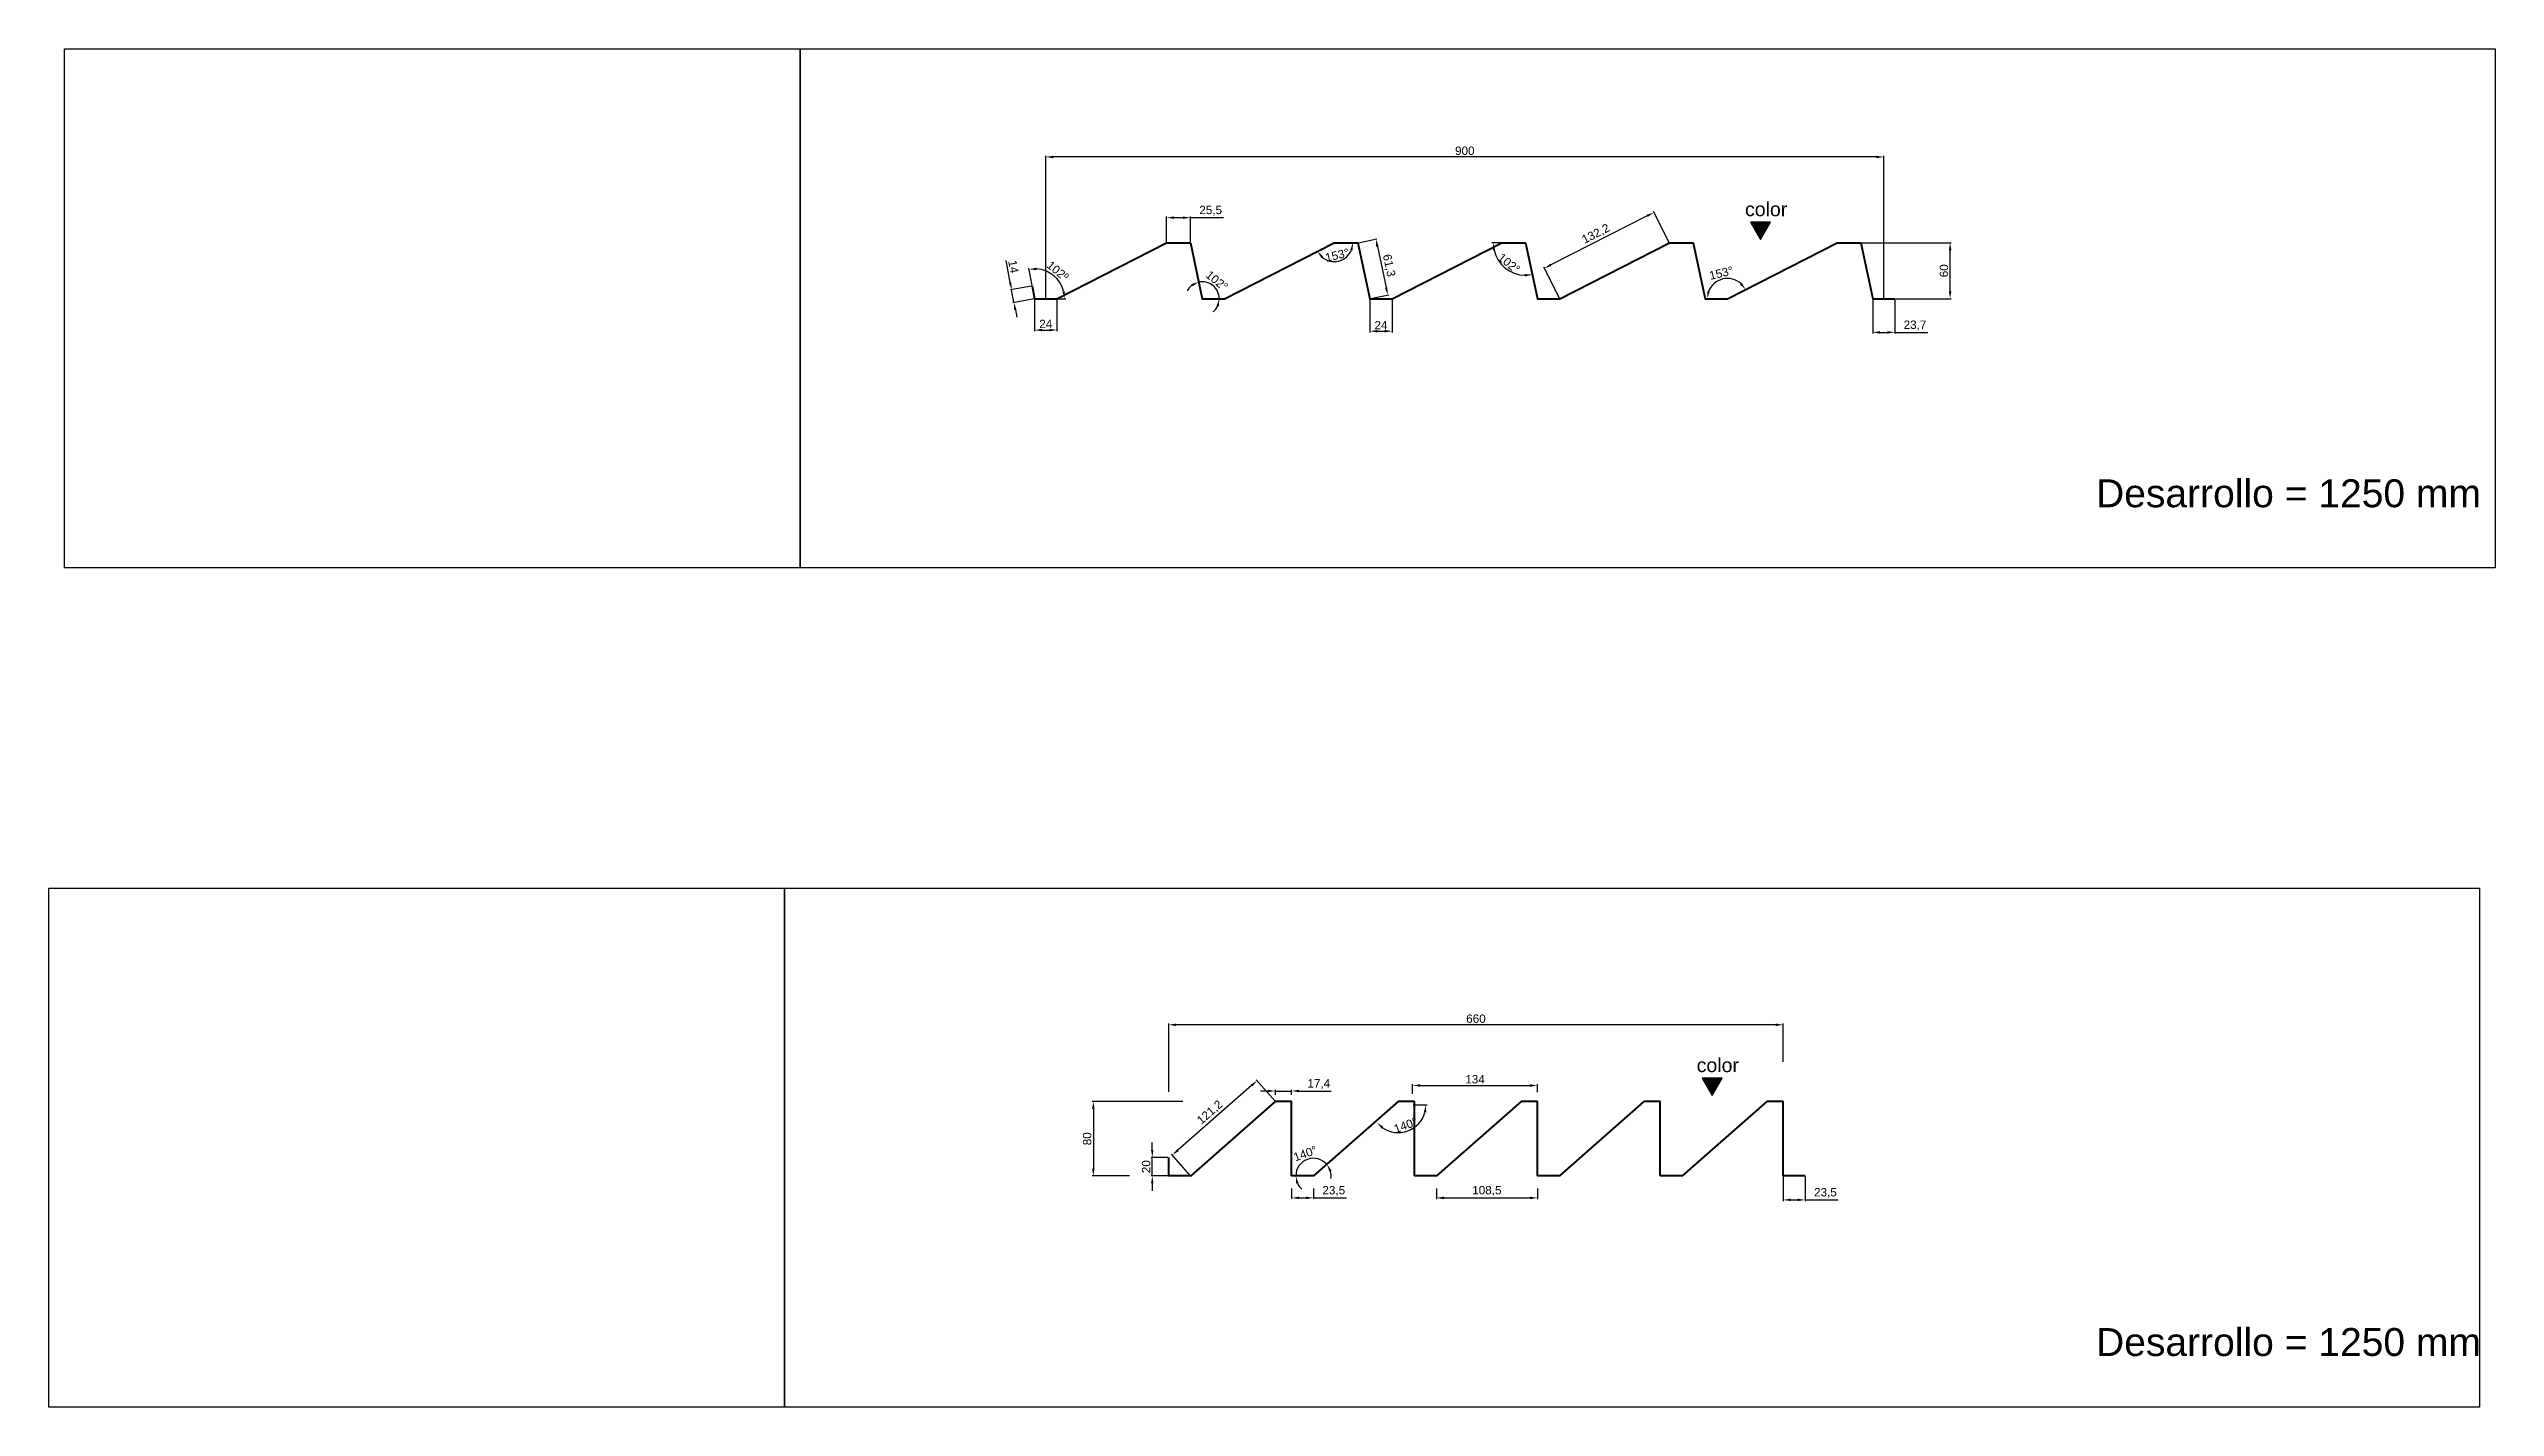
# Model space of a CAD drawing. Header units: millimetres. Extents: x 4334 to 41995838936, y 18500 to 30334.
# Drawn here: x 11764 to 14391, y 26162 to 27621 of the extents above; entities that cross this region are included whole.
import ezdxf

# ---------------------------------------------------------------- set-up
doc = ezdxf.new("R2010")
doc.units = ezdxf.units.MM
doc.layers.add('ANOTACIONES', color=7, linetype='Continuous', plot=False)
doc.layers.add('COTAS1', color=7, linetype='Continuous', lineweight=0)
doc.layers.add('FIBRA NEUTRA', color=1, linetype='Continuous', lineweight=40)
doc.layers.add('RECUADROS', color=253, linetype='Continuous')
doc.styles.get("Standard").update_dxf_attribs({"font": 'arial.ttf'})
doc.dimstyles.new('ISO-25', dxfattribs={"dimtxt": 9, "dimasz": 8, "dimexe": 1.25, "dimexo": 0.625, "dimgap": 2, "dimtad": 1, "dimdec": 1, "dimtxsty": 'Standard', "dimcen": 2.5, "dimadec": 0, "dimazin": 0, "dimtfac": 1, "dimtdec": 1, "dimtmove": 0, "dimatfit": 3, "dimfxl": 1, "dimarcsym": 0})

msp = doc.modelspace()

# ---------------------------------------------------------------- texts
at = {"layer": 'ANOTACIONES', "char_height": 30, "attachment_point": 1}
for insert in [(13962.74, 27158.95), (13962.74, 26247.13)]:
    msp.add_mtext_dynamic_manual_height_columns('Desarrollo = 1250 mm', width=6765.1618, gutter_width=150, heights=[0], dxfattribs=dict(at, insert=insert))

# ---------------------------------------------------------------- blocks, each defined once
blk = doc.blocks.new('*D23')
at = {"layer": 'COTAS1', "color": 0, "lineweight": -2, "transparency": 16777216}
for p, q in [((13073.4, 26501.8), (13065.4, 26501.8)), ((13081.4, 26497.8), (13081.4, 26503.1)), ((13081.4, 26501.8), (13098.8, 26501.8)), ((13098.8, 26497.8), (13098.8, 26503.1)), ((13106.8, 26501.8), (13141.3, 26501.8))]:
    blk.add_line(p, q, dxfattribs=at)
at = {"layer": 'COTAS1', "color": 0, "transparency": 16777216}
for points in [[(13073.4, 26503.2), (13073.4, 26500.5), (13081.4, 26501.8)], [(13106.8, 26503.2), (13106.8, 26500.5), (13098.8, 26501.8)]]:
    blk.add_solid(points, dxfattribs=at)
at = {"layer": 'Defpoints', "color": 0, "transparency": 16777216}
for p in [(13081.4, 26497.1), (13098.8, 26501.8), (13098.8, 26497.1)]:
    blk.add_point(p, dxfattribs=at)
at = {"layer": 'COTAS1', "color": 0, "transparency": 16777216, "insert": (13128, 26509.2), "char_height": 9, "attachment_point": 5}
blk.add_mtext('17,4', dxfattribs=at)
blk = doc.blocks.new('*D24')
at = {"layer": 'COTAS1', "color": 0, "lineweight": -2, "transparency": 16777216}
for p, q in [((13098.8, 26397.2), (13098.8, 26385.8)), ((13106.8, 26387), (13114.3, 26387)), ((13122.3, 26397.2), (13122.3, 26385.8)), ((13122.3, 26387), (13157.9, 26387))]:
    blk.add_line(p, q, dxfattribs=at)
at = {"layer": 'COTAS1', "color": 0, "transparency": 16777216}
for points in [[(13106.8, 26388.3), (13106.8, 26385.7), (13098.8, 26387)], [(13114.3, 26388.3), (13114.3, 26385.7), (13122.3, 26387)]]:
    blk.add_solid(points, dxfattribs=at)
at = {"layer": 'Defpoints', "color": 0, "transparency": 16777216}
for p in [(13098.8, 26397.8), (13122.3, 26397.8), (13122.3, 26387)]:
    blk.add_point(p, dxfattribs=at)
at = {"layer": 'COTAS1', "color": 0, "transparency": 16777216, "insert": (13144.1, 26394.4), "char_height": 9, "attachment_point": 5}
blk.add_mtext('23,5', dxfattribs=at)
blk = doc.blocks.new('*D25')
at = {"layer": 'COTAS1', "color": 0, "lineweight": -2, "transparency": 16777216}
for p, q in [((13055.7, 26507.6), (12976.6, 26438.2)), ((13081, 26491), (13060.9, 26513.9)), ((12989.9, 26411), (12969.8, 26433.8))]:
    blk.add_line(p, q, dxfattribs=at)
at = {"layer": 'COTAS1', "color": 0, "transparency": 16777216}
for points in [[(13054.8, 26508.6), (13056.6, 26506.6), (13061.7, 26512.9)], [(12975.8, 26439.2), (12977.5, 26437.2), (12970.6, 26432.9)]]:
    blk.add_solid(points, dxfattribs=at)
at = {"layer": 'Defpoints', "color": 0, "transparency": 16777216}
for p in [(13081.4, 26490.5), (12970.6, 26432.9), (12990.3, 26410.5)]:
    blk.add_point(p, dxfattribs=at)
at = {"layer": 'COTAS1', "color": 0, "transparency": 16777216, "insert": (13011.3, 26478.5), "char_height": 9, "attachment_point": 5, "rotation": 41.3036}
blk.add_mtext('121,2', dxfattribs=at)
blk = doc.blocks.new('*D26')
at = {"layer": 'COTAS1', "color": 0, "lineweight": -2, "transparency": 16777216}
blk.add_line((13229.4, 26486.8), (13244.4, 26486.8), dxfattribs=at)
blk.add_arc((13213.4, 26486.8), 29.7, 235.3999, 344.5412, dxfattribs=at)
at = {"layer": 'COTAS1', "color": 0, "transparency": 16777216}
for points in [[(13240.7, 26479), (13243.4, 26478.7), (13243.1, 26486.8)], [(13195.6, 26461.3), (13197.4, 26463.3), (13190.6, 26467.7)]]:
    blk.add_solid(points, dxfattribs=at)
at = {"layer": 'Defpoints', "color": 0, "transparency": 16777216}
for p in [(13213.4, 26486.8), (13213.4, 26486.8), (13228.8, 26486.8), (13211.6, 26457.1), (13122.3, 26410.5)]:
    blk.add_point(p, dxfattribs=at)
at = {"layer": 'COTAS1', "color": 0, "transparency": 16777216, "insert": (13221.3, 26465), "char_height": 9, "attachment_point": 5, "rotation": 19.9706}
blk.add_mtext('140°', dxfattribs=at)
blk = doc.blocks.new('*D27')
at = {"layer": 'COTAS1', "color": 0, "lineweight": -2, "transparency": 16777216}
for start, end in [(39.9411, 180), (204.2728, 228.5456), (351.3956, 15.6683)]:
    blk.add_arc((13122.3, 26410.5), 19, start, end, dxfattribs=at)
at = {"layer": 'COTAS1', "color": 0, "transparency": 16777216}
for points in [[(13103.6, 26402.4), (13106.2, 26403), (13103.3, 26410.5)], [(13139.4, 26415), (13141.8, 26416.3), (13136.9, 26422.7)]]:
    blk.add_solid(points, dxfattribs=at)
at = {"layer": 'Defpoints', "color": 0, "transparency": 16777216}
for p in [(13213.4, 26486.8), (13123.4, 26429.5), (13098.8, 26410.5), (13122.3, 26410.5), (13122.3, 26410.5)]:
    blk.add_point(p, dxfattribs=at)
at = {"layer": 'COTAS1', "color": 0, "transparency": 16777216, "insert": (13113.5, 26434.6), "char_height": 9, "attachment_point": 5, "rotation": 19.9706}
blk.add_mtext('140°', dxfattribs=at)
blk = doc.blocks.new('*D28')
at = {"layer": 'COTAS1', "color": 0, "lineweight": -2, "transparency": 16777216}
for p, q in [((13228.8, 26498.8), (13228.8, 26509)), ((13236.8, 26507.8), (13354.8, 26507.8)), ((13362.8, 26500.7), (13362.8, 26509))]:
    blk.add_line(p, q, dxfattribs=at)
at = {"layer": 'COTAS1', "color": 0, "transparency": 16777216}
for points in [[(13236.8, 26509.1), (13236.8, 26506.4), (13228.8, 26507.8)], [(13354.8, 26509.1), (13354.8, 26506.4), (13362.8, 26507.8)]]:
    blk.add_solid(points, dxfattribs=at)
at = {"layer": 'Defpoints', "color": 0, "transparency": 16777216}
for p in [(13362.8, 26507.8), (13228.8, 26498.2), (13362.8, 26500.1)]:
    blk.add_point(p, dxfattribs=at)
at = {"layer": 'COTAS1', "color": 0, "transparency": 16777216, "insert": (13295.8, 26514.4), "char_height": 9, "attachment_point": 5}
blk.add_mtext('134', dxfattribs=at)
blk = doc.blocks.new('*D29')
at = {"layer": 'COTAS1', "color": 0, "lineweight": -2, "transparency": 16777216}
for p, q in [((13626.8, 26409.9), (13626.8, 26383.6)), ((13650.3, 26409.9), (13650.3, 26383.6)), ((13634.8, 26384.8), (13642.3, 26384.8)), ((13650.3, 26384.8), (13685.9, 26384.8))]:
    blk.add_line(p, q, dxfattribs=at)
at = {"layer": 'COTAS1', "color": 0, "transparency": 16777216}
for points in [[(13634.8, 26386.2), (13634.8, 26383.5), (13626.8, 26384.8)], [(13642.3, 26386.2), (13642.3, 26383.5), (13650.3, 26384.8)]]:
    blk.add_solid(points, dxfattribs=at)
at = {"layer": 'Defpoints', "color": 0, "transparency": 16777216}
for p in [(13626.8, 26410.5), (13650.3, 26410.5), (13650.3, 26384.8)]:
    blk.add_point(p, dxfattribs=at)
at = {"layer": 'COTAS1', "color": 0, "transparency": 16777216, "insert": (13672.1, 26392.2), "char_height": 9, "attachment_point": 5}
blk.add_mtext('23,5', dxfattribs=at)
blk = doc.blocks.new('*D30')
at = {"layer": 'COTAS1', "color": 0, "lineweight": -2, "transparency": 16777216}
for p, q in [((13254.3, 26397.2), (13254.3, 26385.7)), ((13262.3, 26387), (13354.8, 26387)), ((13362.8, 26397.2), (13362.8, 26385.7))]:
    blk.add_line(p, q, dxfattribs=at)
at = {"layer": 'COTAS1', "color": 0, "transparency": 16777216}
for points in [[(13262.3, 26388.3), (13262.3, 26385.6), (13254.3, 26387)], [(13354.8, 26388.3), (13354.8, 26385.6), (13362.8, 26387)]]:
    blk.add_solid(points, dxfattribs=at)
at = {"layer": 'Defpoints', "color": 0, "transparency": 16777216}
for p in [(13254.3, 26397.8), (13362.8, 26397.8), (13362.8, 26387)]:
    blk.add_point(p, dxfattribs=at)
at = {"layer": 'COTAS1', "color": 0, "transparency": 16777216, "insert": (13308.5, 26394.4), "char_height": 9, "attachment_point": 5}
blk.add_mtext('108,5', dxfattribs=at)
blk = doc.blocks.new('*D31')
at = {"layer": 'COTAS1', "color": 0, "lineweight": -2, "transparency": 16777216}
for p, q in [((12966.8, 26500.8), (12966.8, 26574.2)), ((13618.8, 26572.9), (12974.8, 26572.9)), ((13626.8, 26533.3), (13626.8, 26574.2))]:
    blk.add_line(p, q, dxfattribs=at)
at = {"layer": 'COTAS1', "color": 0, "transparency": 16777216}
for points in [[(12974.8, 26574.3), (12974.8, 26571.6), (12966.8, 26572.9)], [(13618.8, 26574.3), (13618.8, 26571.6), (13626.8, 26572.9)]]:
    blk.add_solid(points, dxfattribs=at)
at = {"layer": 'Defpoints', "color": 0, "transparency": 16777216}
for p in [(12966.8, 26572.9), (13626.8, 26532.7), (12966.8, 26500.2)]:
    blk.add_point(p, dxfattribs=at)
at = {"layer": 'COTAS1', "color": 0, "transparency": 16777216, "insert": (13296.8, 26579.5), "char_height": 9, "attachment_point": 5}
blk.add_mtext('660', dxfattribs=at)
blk = doc.blocks.new('*D32')
at = {"layer": 'COTAS1', "color": 0, "lineweight": -2, "transparency": 16777216}
for p, q in [((12966.2, 26430.5), (12947.9, 26430.5)), ((12949.2, 26438.5), (12949.2, 26446.5)), ((12949.2, 26410.5), (12949.2, 26430.5)), ((12966.2, 26410.5), (12947.9, 26410.5)), ((12949.2, 26402.5), (12949.2, 26394.5))]:
    blk.add_line(p, q, dxfattribs=at)
at = {"layer": 'COTAS1', "color": 0, "transparency": 16777216}
for points in [[(12947.8, 26438.5), (12950.5, 26438.5), (12949.2, 26430.5)], [(12947.8, 26402.5), (12950.5, 26402.5), (12949.2, 26410.5)]]:
    blk.add_solid(points, dxfattribs=at)
at = {"layer": 'Defpoints', "color": 0, "transparency": 16777216}
for p in [(12949.2, 26430.5), (12966.8, 26430.5), (12966.8, 26410.5)]:
    blk.add_point(p, dxfattribs=at)
at = {"layer": 'COTAS1', "color": 0, "transparency": 16777216, "insert": (12942.6, 26420.5), "char_height": 9, "attachment_point": 5, "rotation": 90}
blk.add_mtext('20', dxfattribs=at)
blk = doc.blocks.new('*D33')
at = {"layer": 'COTAS1', "color": 0, "lineweight": -2, "transparency": 16777216}
for p, q in [((12982.1, 26490.5), (12884.6, 26490.5)), ((12885.9, 26482.5), (12885.9, 26418.5)), ((12924.8, 26410.5), (12884.6, 26410.5))]:
    blk.add_line(p, q, dxfattribs=at)
at = {"layer": 'COTAS1', "color": 0, "transparency": 16777216}
for points in [[(12884.5, 26482.5), (12887.2, 26482.5), (12885.9, 26490.5)], [(12884.5, 26418.5), (12887.2, 26418.5), (12885.9, 26410.5)]]:
    blk.add_solid(points, dxfattribs=at)
at = {"layer": 'Defpoints', "color": 0, "transparency": 16777216}
for p in [(12982.7, 26490.5), (12885.9, 26410.5), (12925.4, 26410.5)]:
    blk.add_point(p, dxfattribs=at)
at = {"layer": 'COTAS1', "color": 0, "transparency": 16777216, "insert": (12879.3, 26450.5), "char_height": 9, "attachment_point": 5, "rotation": 90}
blk.add_mtext('80', dxfattribs=at)
blk = doc.blocks.new('Color superior')
at = {"layer": 'ANOTACIONES'}
h = blk.add_hatch(color=256, dxfattribs=at)
h.dxf.hatch_style = 1
h.paths.add_polyline_path([(10.7, 18.6), (-10.7, 18.6), (0, 0)])
blk.add_lwpolyline([(0, 0), (10.7, 18.6), (-10.7, 18.6)], close=True, dxfattribs=at)
at = {"layer": 'ANOTACIONES', "insert": (-16.7, 40.1), "char_height": 15, "attachment_point": 1}
blk.add_mtext_dynamic_manual_height_columns('color', width=249.804, gutter_width=75, heights=[0], dxfattribs=at)
blk = doc.blocks.new('*D745')
at = {"layer": 'COTAS1', "color": 0, "lineweight": -2, "transparency": 16777216}
for p, q in [((12964.6, 27413.6), (12964.6, 27441.3)), ((12972.6, 27440.1), (12982.1, 27440.1)), ((12990.1, 27413.6), (12990.1, 27441.3)), ((12990.1, 27440.1), (13025.7, 27440.1))]:
    blk.add_line(p, q, dxfattribs=at)
at = {"layer": 'COTAS1', "color": 0, "transparency": 16777216}
for points in [[(12972.6, 27441.4), (12972.6, 27438.7), (12964.6, 27440.1)], [(12982.1, 27441.4), (12982.1, 27438.7), (12990.1, 27440.1)]]:
    blk.add_solid(points, dxfattribs=at)
at = {"layer": 'Defpoints', "color": 0, "transparency": 16777216}
for p in [(12990.1, 27440.1), (12964.6, 27413), (12990.1, 27413)]:
    blk.add_point(p, dxfattribs=at)
at = {"layer": 'COTAS1', "color": 0, "transparency": 16777216, "insert": (13011.9, 27447.5), "char_height": 9, "attachment_point": 5}
blk.add_mtext('25,5', dxfattribs=at)
blk = doc.blocks.new('*D746')
at = {"layer": 'COTAS1', "color": 0, "lineweight": -2, "transparency": 16777216}
for p, q in [((12822.8, 27352.3), (12822.8, 27318.1)), ((12846.8, 27352.3), (12846.8, 27318.1)), ((12830.8, 27319.3), (12838.8, 27319.3))]:
    blk.add_line(p, q, dxfattribs=at)
at = {"layer": 'COTAS1', "color": 0, "transparency": 16777216}
for points in [[(12830.8, 27320.7), (12830.8, 27318), (12822.8, 27319.3)], [(12838.8, 27320.7), (12838.8, 27318), (12846.8, 27319.3)]]:
    blk.add_solid(points, dxfattribs=at)
at = {"layer": 'Defpoints', "color": 0, "transparency": 16777216}
for p in [(12822.8, 27353), (12846.8, 27353), (12846.8, 27319.3)]:
    blk.add_point(p, dxfattribs=at)
at = {"layer": 'COTAS1', "color": 0, "transparency": 16777216, "insert": (12834.8, 27325.9), "char_height": 9, "attachment_point": 5}
blk.add_mtext('24', dxfattribs=at)
blk = doc.blocks.new('*D747')
at = {"layer": 'COTAS1', "color": 0, "lineweight": -2, "transparency": 16777216}
for p, q in [((13182.8, 27352.3), (13182.8, 27316.8)), ((13206.8, 27352.3), (13206.8, 27316.8)), ((13190.8, 27318.1), (13198.8, 27318.1))]:
    blk.add_line(p, q, dxfattribs=at)
at = {"layer": 'COTAS1', "color": 0, "transparency": 16777216}
for points in [[(13190.8, 27319.4), (13190.8, 27316.8), (13182.8, 27318.1)], [(13198.8, 27319.4), (13198.8, 27316.8), (13206.8, 27318.1)]]:
    blk.add_solid(points, dxfattribs=at)
at = {"layer": 'Defpoints', "color": 0, "transparency": 16777216}
for p in [(13182.8, 27353), (13206.8, 27353), (13206.8, 27318.1)]:
    blk.add_point(p, dxfattribs=at)
at = {"layer": 'COTAS1', "color": 0, "transparency": 16777216, "insert": (13194.8, 27324.6), "char_height": 9, "attachment_point": 5}
blk.add_mtext('24', dxfattribs=at)
blk = doc.blocks.new('*D748')
at = {"layer": 'COTAS1', "color": 0, "lineweight": -2, "transparency": 16777216}
for p, q in [((13722.9, 27352.3), (13722.9, 27315.6)), ((13746.6, 27352.3), (13746.6, 27315.6)), ((13730.9, 27316.8), (13738.6, 27316.8)), ((13746.6, 27316.8), (13782.1, 27316.8))]:
    blk.add_line(p, q, dxfattribs=at)
at = {"layer": 'COTAS1', "color": 0, "transparency": 16777216}
for points in [[(13730.9, 27318.2), (13730.9, 27315.5), (13722.9, 27316.8)], [(13738.6, 27318.2), (13738.6, 27315.5), (13746.6, 27316.8)]]:
    blk.add_solid(points, dxfattribs=at)
at = {"layer": 'Defpoints', "color": 0, "transparency": 16777216}
for p in [(13722.9, 27353), (13746.6, 27353), (13746.6, 27316.8)]:
    blk.add_point(p, dxfattribs=at)
at = {"layer": 'COTAS1', "color": 0, "transparency": 16777216, "insert": (13768.3, 27324.2), "char_height": 9, "attachment_point": 5}
blk.add_mtext('23,7', dxfattribs=at)
blk = doc.blocks.new('*D749')
at = {"layer": 'COTAS1', "color": 0, "lineweight": -2, "transparency": 16777216}
for p, q in [((13480.8, 27442), (13377.3, 27389.3)), ((13504.3, 27413.5), (13487.4, 27446.8)), ((13386.6, 27353.5), (13369.6, 27386.8))]:
    blk.add_line(p, q, dxfattribs=at)
at = {"layer": 'COTAS1', "color": 0, "transparency": 16777216}
for points in [[(13480.2, 27443.2), (13481.4, 27440.9), (13487.9, 27445.7)], [(13376.7, 27390.5), (13377.9, 27388.1), (13370.2, 27385.7)]]:
    blk.add_solid(points, dxfattribs=at)
at = {"layer": 'Defpoints', "color": 0, "transparency": 16777216}
for p in [(13504.6, 27413), (13370.2, 27385.7), (13386.8, 27353)]:
    blk.add_point(p, dxfattribs=at)
at = {"layer": 'COTAS1', "color": 0, "transparency": 16777216, "insert": (13425.7, 27422.3), "char_height": 9, "attachment_point": 5, "rotation": 27}
blk.add_mtext('132,2', dxfattribs=at)
blk = doc.blocks.new('*D750')
at = {"layer": 'COTAS1', "color": 0, "lineweight": -2, "transparency": 16777216}
for p, q in [((13170.7, 27413.1), (13190.5, 27417.3)), ((13190.9, 27409.2), (13200.4, 27364.9)), ((13183.4, 27353.1), (13203.3, 27357.3))]:
    blk.add_line(p, q, dxfattribs=at)
at = {"layer": 'COTAS1', "color": 0, "transparency": 16777216}
for points in [[(13192.2, 27409.5), (13189.6, 27408.9), (13189.3, 27417)], [(13201.7, 27365.1), (13199.1, 27364.6), (13202, 27357)]]:
    blk.add_solid(points, dxfattribs=at)
at = {"layer": 'Defpoints', "color": 0, "transparency": 16777216}
for p in [(13170.1, 27413), (13182.8, 27353), (13202, 27357)]:
    blk.add_point(p, dxfattribs=at)
at = {"layer": 'COTAS1', "color": 0, "transparency": 16777216, "insert": (13202.9, 27388.6), "char_height": 9, "attachment_point": 5, "rotation": 282}
blk.add_mtext('61,3', dxfattribs=at)
blk = doc.blocks.new('*D751')
at = {"layer": 'COTAS1', "color": 0, "lineweight": -2, "transparency": 16777216}
for p, q in [((12796.6, 27370.5), (12792.2, 27394.1)), ((12819.6, 27366.6), (12796.8, 27362.4)), ((12800.6, 27348.8), (12798.1, 27362.6)), ((12822.2, 27352.8), (12799.4, 27348.6)), ((12802.1, 27341), (12803.6, 27333.1))]:
    blk.add_line(p, q, dxfattribs=at)
at = {"layer": 'COTAS1', "color": 0, "transparency": 16777216}
for points in [[(12797.9, 27370.7), (12795.3, 27370.2), (12798.1, 27362.6)], [(12803.4, 27341.2), (12800.8, 27340.7), (12800.6, 27348.8)]]:
    blk.add_solid(points, dxfattribs=at)
at = {"layer": 'Defpoints', "color": 0, "transparency": 16777216}
for p in [(12798.1, 27362.6), (12820.3, 27366.7), (12822.8, 27353)]:
    blk.add_point(p, dxfattribs=at)
at = {"layer": 'COTAS1', "color": 0, "transparency": 16777216, "insert": (12800.1, 27387.4), "char_height": 9, "attachment_point": 5, "rotation": 280.5651}
blk.add_mtext('14', dxfattribs=at)
blk = doc.blocks.new('*D752')
at = {"layer": 'COTAS1', "color": 0, "lineweight": -2, "transparency": 16777216}
for p, q in [((13710.7, 27413), (13807.3, 27413)), ((13806, 27361), (13806, 27405)), ((13747.2, 27353), (13807.3, 27353))]:
    blk.add_line(p, q, dxfattribs=at)
at = {"layer": 'COTAS1', "color": 0, "transparency": 16777216}
for points in [[(13804.7, 27405), (13807.4, 27405), (13806, 27413)], [(13804.7, 27361), (13807.4, 27361), (13806, 27353)]]:
    blk.add_solid(points, dxfattribs=at)
at = {"layer": 'Defpoints', "color": 0, "transparency": 16777216}
for p in [(13710.1, 27413), (13806, 27413), (13746.6, 27353)]:
    blk.add_point(p, dxfattribs=at)
at = {"layer": 'COTAS1', "color": 0, "transparency": 16777216, "insert": (13799.4, 27383), "char_height": 9, "attachment_point": 5, "rotation": 90}
blk.add_mtext('60', dxfattribs=at)
blk = doc.blocks.new('*D753')
at = {"layer": 'COTAS1', "color": 0, "lineweight": -2, "transparency": 16777216}
for start, end in [(127.203, 152.406), (0, 102), (309.594, 334.797)]:
    blk.add_arc((13002.8, 27353), 18.3, start, end, dxfattribs=at)
at = {"layer": 'COTAS1', "color": 0, "transparency": 16777216}
for points in [[(12991.2, 27368.8), (12992.3, 27366.4), (12999, 27370.9)], [(13018.1, 27345.4), (13020.7, 27344.9), (13021.2, 27353)]]:
    blk.add_solid(points, dxfattribs=at)
at = {"layer": 'Defpoints', "color": 0, "transparency": 16777216}
for p in [(12990.1, 27413), (13002.8, 27353), (13002.8, 27353), (13018, 27363.2), (13026.8, 27353)]:
    blk.add_point(p, dxfattribs=at)
at = {"layer": 'COTAS1', "color": 0, "transparency": 16777216, "insert": (13018.5, 27372.3), "char_height": 9, "attachment_point": 5, "rotation": 321}
blk.add_mtext('102°', dxfattribs=at)
blk = doc.blocks.new('*D754')
at = {"layer": 'COTAS1', "color": 0, "lineweight": -2, "transparency": 16777216}
blk.add_arc((13144.6, 27413), 20.1, 229.9516, 337.0484, dxfattribs=at)
at = {"layer": 'COTAS1', "color": 0, "transparency": 16777216}
for points in [[(13130.6, 27396.7), (13132.7, 27398.4), (13126.7, 27403.8)], [(13161.8, 27405.4), (13164.4, 27404.9), (13164.7, 27413)]]:
    blk.add_solid(points, dxfattribs=at)
at = {"layer": 'Defpoints', "color": 0, "transparency": 16777216}
for p in [(13144.6, 27413), (13144.6, 27413), (13170.1, 27413), (13140.4, 27393.3), (13026.8, 27353)]:
    blk.add_point(p, dxfattribs=at)
at = {"layer": 'COTAS1', "color": 0, "transparency": 16777216, "insert": (13147.7, 27399.8), "char_height": 9, "attachment_point": 5, "rotation": 13.5}
blk.add_mtext('153°', dxfattribs=at)
blk = doc.blocks.new('*D755')
at = {"layer": 'COTAS1', "color": 0, "lineweight": -2, "transparency": 16777216}
blk.add_line((13324, 27413), (13314, 27413), dxfattribs=at)
blk.add_arc((13350.1, 27413), 34.8, 193.1946, 268.8054, dxfattribs=at)
at = {"layer": 'COTAS1', "color": 0, "transparency": 16777216}
for points in [[(13314.9, 27404.9), (13317.5, 27405.2), (13315.3, 27413)], [(13349.2, 27379.5), (13349.5, 27376.8), (13357.3, 27378.9)]]:
    blk.add_solid(points, dxfattribs=at)
at = {"layer": 'Defpoints', "color": 0, "transparency": 16777216}
for p in [(13324.6, 27413), (13350.1, 27413), (13350.1, 27413), (13321.2, 27393.5), (13362.8, 27353)]:
    blk.add_point(p, dxfattribs=at)
at = {"layer": 'COTAS1', "color": 0, "transparency": 16777216, "insert": (13332.3, 27391), "char_height": 9, "attachment_point": 5, "rotation": 321}
blk.add_mtext('102°', dxfattribs=at)
blk = doc.blocks.new('*D756')
at = {"layer": 'COTAS1', "color": 0, "lineweight": -2, "transparency": 16777216}
blk.add_arc((13566.9, 27353), 21.8, 48.18, 158.82, dxfattribs=at)
at = {"layer": 'COTAS1', "color": 0, "transparency": 16777216}
for points in [[(13547.9, 27360.6), (13545.3, 27361.1), (13545.1, 27353)], [(13582.4, 27370), (13580.3, 27368.4), (13586.3, 27362.8)]]:
    blk.add_solid(points, dxfattribs=at)
at = {"layer": 'Defpoints', "color": 0, "transparency": 16777216}
for p in [(13684.6, 27413), (13542.9, 27353), (13566.9, 27353), (13566.9, 27353), (13571.4, 27374.3)]:
    blk.add_point(p, dxfattribs=at)
at = {"layer": 'COTAS1', "color": 0, "transparency": 16777216, "insert": (13560.2, 27380.5), "char_height": 9, "attachment_point": 5, "rotation": 13.5}
blk.add_mtext('153°', dxfattribs=at)
blk = doc.blocks.new('*D757')
at = {"layer": 'COTAS1', "color": 0, "lineweight": -2, "transparency": 16777216}
for p, q in [((12820.1, 27367.3), (12816.7, 27385.8)), ((12847.4, 27353), (12856.2, 27353))]:
    blk.add_line(p, q, dxfattribs=at)
blk.add_arc((12822.8, 27353), 32.1, 14.302, 86.2631, dxfattribs=at)
at = {"layer": 'COTAS1', "color": 0, "transparency": 16777216}
for points in [[(12825, 27383.7), (12824.8, 27386.4), (12816.9, 27384.6)], [(12855.3, 27361.1), (12852.6, 27360.7), (12855, 27353)]]:
    blk.add_solid(points, dxfattribs=at)
at = {"layer": 'Defpoints', "color": 0, "transparency": 16777216}
for p in [(12820.3, 27366.7), (12822.8, 27353), (12822.8, 27353), (12846.8, 27353), (12849.6, 27370.7)]:
    blk.add_point(p, dxfattribs=at)
at = {"layer": 'COTAS1', "color": 0, "transparency": 16777216, "insert": (12847.6, 27382.8), "char_height": 9, "width": 34.58, "attachment_point": 5, "rotation": 320.2826}
blk.add_mtext('102º', dxfattribs=at)
blk = doc.blocks.new('*D758')
at = {"layer": 'COTAS1', "color": 0, "lineweight": -2, "transparency": 16777216}
for p, q in [((12834.8, 27353.6), (12834.8, 27506.5)), ((13734.7, 27353.6), (13734.7, 27506.5)), ((13726.7, 27505.3), (12842.8, 27505.3))]:
    blk.add_line(p, q, dxfattribs=at)
at = {"layer": 'COTAS1', "color": 0, "transparency": 16777216}
for points in [[(12842.8, 27506.6), (12842.8, 27503.9), (12834.8, 27505.3)], [(13726.7, 27506.6), (13726.7, 27503.9), (13734.7, 27505.3)]]:
    blk.add_solid(points, dxfattribs=at)
at = {"layer": 'Defpoints', "color": 0, "transparency": 16777216}
for p in [(12834.8, 27505.3), (12834.8, 27353), (13734.7, 27353)]:
    blk.add_point(p, dxfattribs=at)
at = {"layer": 'COTAS1', "color": 0, "transparency": 16777216, "insert": (13284.8, 27511.9), "char_height": 9, "attachment_point": 5}
blk.add_mtext('900', dxfattribs=at)

# ---------------------------------------------------------------- dimensions: what is measured, and where the dimension line sits
at = {"layer": 'COTAS1'}
dim = msp.add_linear_dim(base=(12834.82, 27505.28), p1=(13734.72, 27352.96), p2=(12834.82, 27352.96), text='900', dimstyle='ISO-25', dxfattribs=at)
dim.commit()
dim.dimension.update_dxf_attribs({"geometry": '*D758', "text_midpoint": (13284.77, 27511.87)})
for base, p1, p2, picture, middle in [((12990.07, 27440.06), (12964.57, 27412.96), (12990.07, 27412.96), '*D745', (13011.87, 27447.47)), ((12846.82, 27319.34), (12822.82, 27352.96), (12846.82, 27352.96), '*D746', (12834.82, 27325.86)), ((13206.84, 27318.09), (13182.84, 27352.96), (13206.84, 27352.96), '*D747', (13194.84, 27324.61)), ((13746.57, 27316.84), (13722.87, 27352.96), (13746.57, 27352.96), '*D748', (13768.33, 27324.25)), ((12966.79, 26572.95), (13626.79, 26532.68), (12966.79, 26500.17), '*D31', (13296.79, 26579.55)), ((13098.79, 26501.84), (13081.36, 26497.13), (13098.79, 26497.13), '*D23', (13128.04, 26509.24)), ((13362.79, 26507.76), (13228.79, 26498.21), (13362.79, 26500.09), '*D28', (13295.79, 26514.35)), ((13650.29, 26384.84), (13626.79, 26410.52), (13650.29, 26410.52), '*D29', (13672.08, 26392.25)), ((13122.29, 26387), (13098.79, 26397.82), (13122.29, 26397.82), '*D24', (13144.08, 26394.41)), ((13362.79, 26386.97), (13254.29, 26397.81), (13362.79, 26397.81), '*D30', (13308.54, 26394.38))]:
    dim = msp.add_linear_dim(base=base, p1=p1, p2=p2, dimstyle='ISO-25', dxfattribs=at)
    dim.commit()
    dim.dimension.update_dxf_attribs({"geometry": picture, "text_midpoint": middle})
for p1, p2, distance, picture, middle in [((13504.6, 27412.96), (13386.85, 27352.96), -36.71, '*D749', (13425.7, 27422.27)), ((13170.08, 27412.96), (13182.84, 27352.96), 19.63, '*D750', (13202.9, 27388.58)), ((12822.82, 27352.96), (12820.25, 27366.73), 22.57, '*D751', (12800.07, 27387.38)), ((13081.36, 26490.54), (12990.29, 26410.52), -29.78, '*D25', (13011.28, 26478.47))]:
    dim = msp.add_aligned_dim(p1=p1, p2=p2, distance=distance, dimstyle='ISO-25', dxfattribs=at)
    dim.commit()
    dim.dimension.update_dxf_attribs({"geometry": picture, "text_midpoint": middle})
for base, line1, line2, picture, middle in [((13018.03, 27363.22), ((13002.83, 27352.96), (13026.83, 27352.96)), ((12990.07, 27412.96), (13002.83, 27352.96)), '*D753', (13018.52, 27372.34)), ((13140.4, 27393.3), ((13144.58, 27412.96), (13170.08, 27412.96)), ((13026.83, 27352.96), (13144.58, 27412.96)), '*D754', (13147.74, 27399.83)), ((13321.23, 27393.49), ((13350.09, 27412.96), (13362.85, 27352.96)), ((13324.59, 27412.96), (13350.09, 27412.96)), '*D755', (13332.33, 27391.03)), ((13571.38, 27374.25), ((13566.86, 27352.96), (13684.61, 27412.96)), ((13542.86, 27352.96), (13566.86, 27352.96)), '*D756', (13560.24, 27380.54)), ((13123.4, 26429.51), ((13213.36, 26486.78), (13122.29, 26410.52)), ((13122.29, 26410.52), (13098.79, 26410.52)), '*D27', (13113.53, 26434.6)), ((13211.61, 26457.1), ((13228.79, 26486.78), (13213.36, 26486.78)), ((13213.36, 26486.78), (13122.29, 26410.52)), '*D26', (13221.27, 26465.03))]:
    dim = msp.add_angular_dim_2l(base=base, line1=line1, line2=line2, dimstyle='ISO-25', dxfattribs=at)
    dim.commit()
    dim.dimension.update_dxf_attribs({"geometry": picture, "text_midpoint": middle})
for base, p1, p2, picture, middle in [((13806.04, 27412.96), (13746.57, 27352.96), (13710.11, 27412.96), '*D752', (13799.45, 27382.96)), ((12885.87, 26410.52), (12982.68, 26490.54), (12925.39, 26410.52), '*D33', (12879.28, 26450.53)), ((12949.18, 26430.52), (12966.79, 26410.52), (12966.79, 26430.52), '*D32', (12942.58, 26420.52))]:
    dim = msp.add_linear_dim(base=base, p1=p1, p2=p2, angle=90, dimstyle='ISO-25', dxfattribs=at)
    dim.commit()
    dim.dimension.update_dxf_attribs({"geometry": picture, "text_midpoint": middle})
dim = msp.add_angular_dim_2l(base=(12849.61, 27370.71), line1=((12822.82, 27352.96), (12846.82, 27352.96)), line2=((12820.25, 27366.73), (12822.82, 27352.96)), text='102º', dimstyle='ISO-25', dxfattribs=at)
dim.commit()
dim.dimension.update_dxf_attribs({"geometry": '*D757', "text_midpoint": (12847.56, 27382.75)})

# ---------------------------------------------------------------- linework, layer by layer
at = {"layer": 'FIBRA NEUTRA', "linetype": 'Continuous'}
msp.add_lwpolyline([(12820.25, 27366.73), (12822.82, 27352.96), (12846.82, 27352.96), (12964.57, 27412.96), (12990.07, 27412.96), (13002.83, 27352.96), (13026.83, 27352.96), (13144.58, 27412.96), (13170.08, 27412.96), (13182.84, 27352.96), (13206.84, 27352.96), (13324.59, 27412.96), (13350.09, 27412.96), (13362.85, 27352.96), (13386.85, 27352.96), (13504.6, 27412.96), (13530.1, 27412.96), (13542.86, 27352.96), (13566.86, 27352.96), (13684.61, 27412.96), (13710.11, 27412.96), (13722.87, 27352.96), (13746.57, 27352.96)], dxfattribs=at)
at = {"layer": 'FIBRA NEUTRA'}
msp.add_lwpolyline([(13650.29, 26410.52), (13627.29, 26410.52, -0.4142136), (13626.79, 26411.02), (13626.79, 26490.04, 0.4142136), (13626.29, 26490.54), (13609.55, 26490.54, 0.1821978), (13609.22, 26490.42), (13518.43, 26410.64, -0.1821978), (13518.1, 26410.52), (13495.29, 26410.52, -0.4142136), (13494.79, 26411.02), (13494.79, 26490.04, 0.4142136), (13494.29, 26490.54), (13477.55, 26490.54, 0.1821978), (13477.22, 26490.42), (13386.43, 26410.64, -0.1821978), (13386.1, 26410.52), (13363.29, 26410.52, -0.4142136), (13362.79, 26411.02), (13362.79, 26490.04, 0.4142136), (13362.29, 26490.54), (13345.55, 26490.54, 0.1821978), (13345.22, 26490.42), (13254.43, 26410.64, -0.1821978), (13254.1, 26410.52), (13231.29, 26410.52, -0.4142136), (13230.79, 26411.02), (13230.79, 26490.04, 0.4142136), (13230.29, 26490.54), (13213.55, 26490.54, 0.1821978), (13213.22, 26490.42), (13122.43, 26410.64, -0.1821978), (13122.1, 26410.52), (13099.29, 26410.52, -0.4142136), (13098.79, 26411.02), (13098.79, 26490.04, 0.4142136), (13098.29, 26490.54), (13081.55, 26490.54, 0.1821978), (13081.22, 26490.42), (12990.43, 26410.64, -0.1821978), (12990.1, 26410.52), (12967.29, 26410.52, -0.4142136), (12966.79, 26411.02), (12966.79, 26430.52)], format="xyb", dxfattribs=at)
at = {"layer": 'RECUADROS', "color": 0, "lineweight": 30}
for points in [[(11780.93, 27621.37), (12571.04, 27621.37), (12571.04, 27063.91), (11780.93, 27063.91)], [(12571.04, 27621.37), (14391.3, 27621.37), (14391.3, 27063.91), (12571.04, 27063.91)], [(11764.2, 26719.68), (12554.31, 26719.68), (12554.31, 26162.22), (11764.2, 26162.22)], [(12554.31, 26719.68), (14374.57, 26719.68), (14374.57, 26162.22), (12554.31, 26162.22)]]:
    msp.add_lwpolyline(points, close=True, dxfattribs=at)

# ---------------------------------------------------------------- block references
at = {"layer": 'ANOTACIONES'}
for p in [(13602.44, 27416.54), (13550.53, 26496.98)]:
    msp.add_blockref('Color superior', p, dxfattribs=at)

msp.set_redraw_order([(e.dxf.handle, doc.entitydb.next_handle()) for e in msp.query("TEXT MTEXT ATTDEF DIMENSION ARC_DIMENSION")])  # texts and dimensions are drawn at this point

doc.saveas('drawing.dxf')
